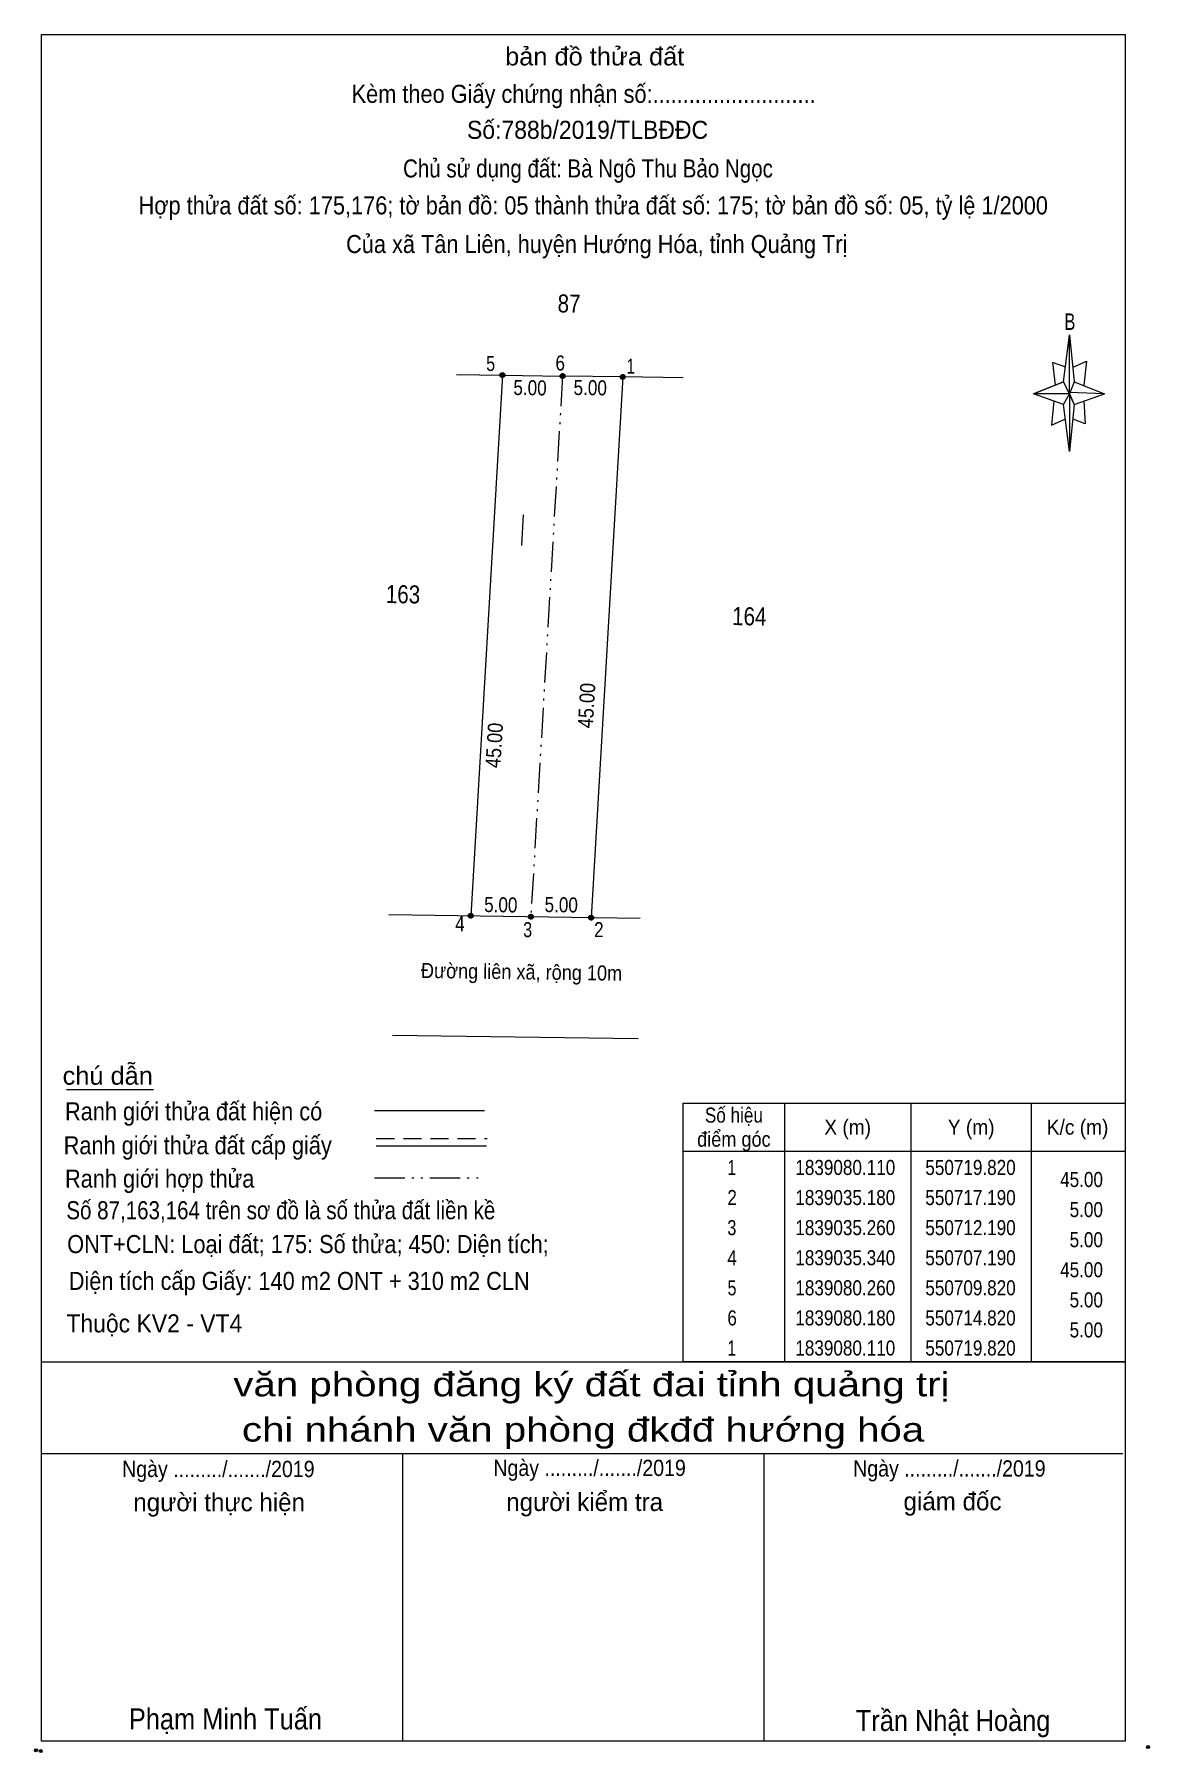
# Model space of a CAD drawing. Header units: metres. Extents: x 550210 to 550732, y 1838968 to 1839113.
# Drawn here: x 550209.6 to 550302.2, y 1838969.8 to 1839112.6 of the extents above; entities that cross this region are included whole.
import ezdxf
from ezdxf.enums import TextEntityAlignment as Align

# ---------------------------------------------------------------- set-up
doc = ezdxf.new("R2010")
doc.units = ezdxf.units.M
doc.header["$LTSCALE"] = 0.5
doc.header["$PDMODE"] = 32
doc.header["$PDSIZE"] = 0.25
doc.linetypes.add('DASH_DOUBLE_DOT', pattern=[9.2, 5, -1.2, 0.3, -1.2, 0.3, -1.2])
doc.linetypes.add('MEDIUM_DASHED', pattern=[4.5, 3, -1.5])
for name, color, linetype, lineweight in [('17', 7, 'Continuous', 13), ('23', 7, 'Continuous', 13), ('5', 7, 'Continuous', 13), ('6', 7, 'Continuous', 13), ('63', 7, 'MEDIUM_DASHED', 13)]:
    doc.layers.add(name, color=color, linetype=linetype, lineweight=lineweight)

msp = doc.modelspace()

# ---------------------------------------------------------------- texts
at = {"layer": '5'}
for s, height, width, p in [('bản đồ thửa đất', 1.5, 1.05, (550256.14, 1839109.98)), ('Kèm theo Giấy chứng nhận số:...........................', 1.5, 0.9, (550255.22, 1839106.87)), ('Số:788b/2019/TLBĐĐC', 1.5, 0.95, (550255.545, 1839103.88)), ('Chủ sử dụng đất: Bà Ngô Thu Bảo Ngọc', 1.5, 0.85, (550255.58, 1839100.67)), ('Hợp thửa đất số: 175,176; tờ bản đồ: 05 thành thửa đất số: 175; tờ bản đồ số: 05, tỷ lệ 1/2000', 1.5, 0.9, (550256.02, 1839097.6)), ('Của xã Tân Liên, huyện Hướng Hóa, tỉnh Quảng Trị', 1.5, 0.9, (550256.31, 1839094.39)), ('B', 1.378, 0.75, (550295.6, 1839088)), ('văn phòng đăng ký đất đai tỉnh quảng trị', 2, 1.25, (550255.865, 1838999.4)), ('chi nhánh văn phòng đkđđ hướng hóa', 2, 1.25, (550255.175, 1838995.64)), ('Ngày ........./......./2019', 1.35, 0.9, (550224.885, 1838992.69)), ('Ngày ........./......./2019', 1.35, 0.9, (550255.715, 1838992.78)), ('Ngày ........./......./2019', 1.35, 0.9, (550285.595, 1838992.73)), ('Phạm Minh Tuấn', 1.75, 0.9, (550225.475, 1838971.72)), ('Trần Nhật Hoàng', 1.75, 0.9, (550285.905, 1838971.59))]:
    msp.add_text(s, height=height, dxfattribs=dict(at, width=width)).set_placement(p, align=Align.CENTER)
for s, p in [('người thực hiện', (550224.95, 1838989.85)), ('người kiểm tra', (550255.305, 1838989.87)), ('giám đốc', (550285.855, 1838989.93))]:
    msp.add_text(s, height=1.5, dxfattribs=at).set_placement(p, align=Align.CENTER)
at = {"layer": '6'}
for s, width, p in [('chú dẫn', 1.05, (550211.95, 1839025.29)), ('Ranh giới thửa đất hiện có ', 0.9, (550212.15, 1839022.33)), ('Ranh giới thửa đất cấp giấy', 0.9, (550212.04, 1839019.51)), ('Ranh giới hợp thửa ', 0.9, (550212.15, 1839016.74)), ('Số 87,163,164 trên sơ đồ là số thửa đất liền kề', 0.85, (550212.26, 1839014.11)), ('ONT+CLN: Loại đất; 175: Số thửa; 450: Diện tích;', 0.9, (550212.33, 1839011.3)), ('Diện tích cấp Giấy: 140 m2 ONT + 310 m2 CLN', 0.9, (550212.46, 1839008.24)), ('Thuộc KV2 - VT4', 0.95, (550212.26, 1839004.71))]:
    msp.add_text(s, height=1.5, dxfattribs=dict(at, width=width)).set_placement(p)
at = {"layer": '63'}
for s, height, rotation, width, p in [('87', 1.5, 359.198, 0.85, (550253.9995, 1839089.4468)), ('5.00', 1.25, 359.083, 0.85, (550250.76, 1839082.5774)), ('5.00', 1.25, 359.198, 0.85, (550255.7613, 1839082.5802)), ('163', 1.5, 359.198, 0.85, (550240.2095, 1839065.2901)), ('164', 1.5, 359.198, 0.85, (550268.9695, 1839063.4596)), ('45.00', 1.25, 86.65, 0.9, (550256.0882, 1839056.7585)), ('45.00', 1.25, 86.649, 0.9, (550248.4182, 1839053.4485)), ('5.00', 1.25, 359.083, 0.85, (550248.33, 1839039.6174)), ('5.00', 1.25, 359.083, 0.85, (550253.35, 1839039.6174)), ('Đường liên xã, rộng 10m', 1.25, 359.198, 0.9, (550250.0563, 1839034.0453))]:
    msp.add_text(s, height=height, rotation=rotation, dxfattribs=dict(at, width=width)).set_placement(p, align=Align.CENTER)
for s, width, p in [(' 6', 0.85, (550253.67, 1839084.63)), (' 5', 0.8, (550247.87, 1839084.59)), (' 1', 0.75, (550259.48, 1839084.36)), (' 4', 0.85, (550245.34, 1839038.04)), (' 3', 0.8, (550250.94, 1839037.55)), (' 2', 0.85, (550256.88, 1839037.55)), ('45.00', 0.85, (550298.35, 1839016.79)), ('5.00', 0.85, (550298.35, 1839014.29)), ('5.00', 0.85, (550298.35, 1839011.79)), ('45.00', 0.85, (550298.35, 1839009.29)), ('5.00', 0.85, (550298.35, 1839006.79)), ('5.00', 0.85, (550298.35, 1839004.29))]:
    msp.add_text(s, height=1.25, dxfattribs=dict(at, width=width)).set_placement(p, align=Align.RIGHT)
for s, width, p in [('Số hiệu', 0.85, (550267.7, 1839022.14)), ('X (m)', 0.95, (550277.15, 1839021.14)), ('Y (m)', 0.95, (550287.405, 1839021.14)), ('K/c (m)', 0.95, (550296.245, 1839021.14)), ('điểm góc', 0.9, (550267.7, 1839020.14)), (' 1', 0.75, (550267.35, 1839017.79)), ('1839080.110', 0.85, (550276.95, 1839017.79)), ('550719.820', 0.85, (550287.35, 1839017.79)), (' 2', 0.85, (550267.355, 1839015.29)), ('1839035.180', 0.85, (550276.95, 1839015.29)), ('550717.190', 0.85, (550287.35, 1839015.29)), (' 3', 0.8, (550267.345, 1839012.79)), ('1839035.260', 0.85, (550276.95, 1839012.79)), ('550712.190', 0.85, (550287.35, 1839012.79)), (' 4', 0.85, (550267.35, 1839010.29)), ('1839035.340', 0.85, (550276.95, 1839010.29)), ('550707.190', 0.85, (550287.35, 1839010.29)), (' 5', 0.8, (550267.355, 1839007.79)), ('1839080.260', 0.85, (550276.95, 1839007.79)), ('550709.820', 0.85, (550287.35, 1839007.79)), (' 6', 0.85, (550267.355, 1839005.29)), ('1839080.180', 0.85, (550276.95, 1839005.29)), ('550714.820', 0.85, (550287.35, 1839005.29)), (' 1', 0.75, (550267.35, 1839002.79)), ('1839080.110', 0.85, (550276.95, 1839002.79)), ('550719.820', 0.85, (550287.35, 1839002.79))]:
    msp.add_text(s, height=1.25, dxfattribs=dict(at, width=width)).set_placement(p, align=Align.CENTER)

# ---------------------------------------------------------------- hatches: boundary and pattern name
at = {"layer": '63'}
for points in [[(550248.67, 1839084.25, 1), (550248.27, 1839084.25, 1)], [(550253.67, 1839084.17, 1), (550253.27, 1839084.17, 1)], [(550258.67, 1839084.1, 1), (550258.27, 1839084.1, 1)], [(550246.04, 1839039.33, 1), (550245.64, 1839039.33, 1)], [(550251.04, 1839039.25, 1), (550250.64, 1839039.25, 1)], [(550256.04, 1839039.17, 1), (550255.64, 1839039.17, 1)]]:
    msp.add_hatch(color=256, dxfattribs=at).paths.add_polyline_path(points)

# ---------------------------------------------------------------- linework, layer by layer
at = {"layer": '17'}
for p, q in [((550244.66, 1839084.31), (550248.47, 1839084.25)), ((550248.47, 1839084.25), (550245.84, 1839039.33)), ((550248.47, 1839084.25), (550253.47, 1839084.17)), ((550258.47, 1839084.1), (550253.47, 1839084.17)), ((550258.47, 1839084.1), (550255.84, 1839039.17)), ((550263.49, 1839084.03), (550258.47, 1839084.1)), ((550212.26, 1839024.88), (550219.5, 1839024.88))]:
    msp.add_line(p, q, dxfattribs=at)
at = {"layer": '17', "linetype": 'DASH_DOUBLE_DOT'}
msp.add_line((550253.47, 1839084.17), (550250.84, 1839039.25), dxfattribs=at)
at = {"layer": '23'}
for p, q in [((550239.03, 1839039.42), (550259.91, 1839039.12)), ((550239.35, 1839029.42), (550259.76, 1839029.12))]:
    msp.add_line(p, q, dxfattribs=at)
at = {"layer": '5'}
for p, q in [((550295.07, 1839083.7), (550295.57, 1839087.6)), ((550295.97, 1839083.7), (550298.47, 1839082.7)), ((550295.07, 1839081.8), (550292.57, 1839082.7)), ((550295.97, 1839081.8), (550295.57, 1839077.9)), ((550296.77, 1839082.1), (550296.87, 1839080.2)), ((550296.87, 1839080.2), (550295.87, 1839080.6)), ((550210.2, 1839002.26), (550300.2, 1839002.26)), ((550210.2, 1838994.66), (550300, 1838994.66)), ((550210.2, 1838994.66), (550300, 1838994.66)), ((550210.2, 1838994.66), (550300, 1838994.66)), ((550240.2, 1838970.76), (550240.2, 1838994.66)), ((550270.2, 1838970.76), (550270.2, 1838994.66))]:
    msp.add_line(p, q, dxfattribs=at)
for points in [[(550210.2, 1839112.56), (550300.2, 1839112.56), (550300.2, 1838970.76), (550210.2, 1838970.76)], [(550295.57, 1839087.6), (550295.97, 1839083.7), (550295.57, 1839082.7)], [(550295.57, 1839082.7), (550292.57, 1839082.7), (550295.07, 1839083.7), (550295.97, 1839081.8), (550298.47, 1839082.7), (550295.57, 1839082.8)], [(550295.57, 1839082.7), (550295.57, 1839077.9), (550295.07, 1839081.8)]]:
    msp.add_lwpolyline(points, close=True, dxfattribs=at)
for points in [[(550295.27, 1839084.9), (550294.17, 1839085.3), (550294.37, 1839083.4)], [(550295.87, 1839084.9), (550296.97, 1839085.4), (550296.77, 1839083.4)], [(550295.57, 1839082.7), (550295.07, 1839083.7), (550292.57, 1839082.7)], [(550294.27, 1839082.1), (550294.07, 1839080.1), (550295.17, 1839080.6)], [(550295.57, 1839082.7), (550295.97, 1839081.8), (550298.47, 1839082.7)], [(550300.2, 1838970.76), (550210.2, 1838970.76), (550210.2, 1838994.66)]]:
    msp.add_lwpolyline(points, dxfattribs=at)
for p in [(550209.73, 1838969.99), (550210.13, 1838969.92)]:
    msp.add_point(p, dxfattribs=at)
at = {"layer": '6'}
for p, q in [((550237.86, 1839023.14), (550247, 1839023.14)), ((550238, 1839020.21), (550247.14, 1839020.21))]:
    msp.add_line(p, q, dxfattribs=at)
at = {"layer": '6', "linetype": 'MEDIUM_DASHED'}
msp.add_line((550238, 1839020.83), (550247.2, 1839020.83), dxfattribs=at)
at = {"layer": '6', "linetype": 'DASH_DOUBLE_DOT'}
msp.add_line((550237.86, 1839017.55), (550247, 1839017.55), dxfattribs=at)
at = {"layer": '6'}
msp.add_point((550302.1, 1838970.26), dxfattribs=at)
at = {"layer": '63', "linetype": 'Continuous'}
for p, q in [((550250.1, 1839070.1), (550250.22, 1839072.64)), ((550271.9, 1839023.76), (550271.9, 1839002.26)), ((550282.4, 1839023.76), (550282.4, 1839002.26)), ((550292.4, 1839023.76), (550292.4, 1839002.26)), ((550263.5, 1839019.76), (550300.2, 1839019.76))]:
    msp.add_line(p, q, dxfattribs=at)
msp.add_lwpolyline([(550263.5, 1839023.76), (550300.2, 1839023.76), (550300.2, 1839002.26), (550263.5, 1839002.26)], close=True, dxfattribs=at)
at = {"layer": '63'}
for centre in [(550248.47, 1839084.25), (550253.47, 1839084.17), (550258.47, 1839084.1), (550245.84, 1839039.33), (550250.84, 1839039.25), (550255.84, 1839039.17)]:
    msp.add_circle(centre, 0.2, dxfattribs=at)

msp.set_redraw_order([(e.dxf.handle, doc.entitydb.next_handle()) for e in msp.query("TEXT MTEXT ATTDEF DIMENSION ARC_DIMENSION")])  # texts and dimensions are drawn at this point

doc.saveas('drawing.dxf')
